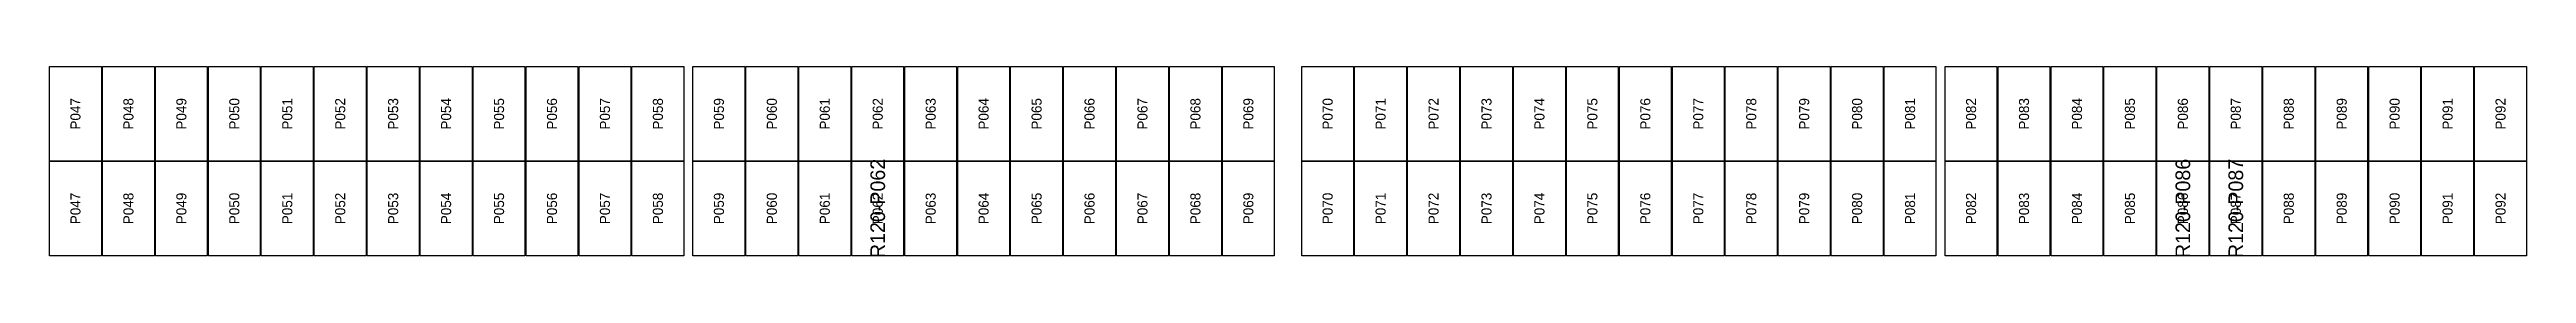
# Model space of a CAD drawing. Extents: x 296295 to 296770, y 651564 to 652121.
# Drawn here: x 296608.2 to 296662.4, y 651637.2 to 651641.4 of the extents above; entities that cross this region are included whole.
import ezdxf
from ezdxf.enums import TextEntityAlignment as Align

# ---------------------------------------------------------------- set-up
doc = ezdxf.new("R2010")
doc.units = 0

msp = doc.modelspace()

# ---------------------------------------------------------------- texts
at = {"layer": 'DEFECT_LABELS'}
for s, p in [('R120-P062', (296626.346, 651638.282)), ('R120-P086', (296654.89, 651638.282)), ('R120-P087', (296656.048, 651638.282))]:
    msp.add_text(s, height=0.32, rotation=90, dxfattribs=at).set_placement(p, align=Align.MIDDLE_CENTER)
at = {"layer": 'PANEL_POSITION'}
for s, p in [('P047', (296608.8, 651640.345)), ('P048', (296609.958, 651640.345)), ('P049', (296611.116, 651640.345)), ('P050', (296612.274, 651640.345)), ('P051', (296613.432, 651640.345)), ('P052', (296614.59, 651640.345)), ('P053', (296615.748, 651640.345)), ('P054', (296616.906, 651640.345)), ('P055', (296618.064, 651640.345)), ('P056', (296619.222, 651640.345)), ('P057', (296620.38, 651640.345)), ('P058', (296621.538, 651640.345)), ('P059', (296622.872, 651640.345)), ('P060', (296624.03, 651640.345)), ('P061', (296625.188, 651640.345)), ('P062', (296626.346, 651640.345)), ('P063', (296627.504, 651640.345)), ('P064', (296628.662, 651640.345)), ('P065', (296629.82, 651640.345)), ('P066', (296630.978, 651640.345)), ('P067', (296632.136, 651640.345)), ('P068', (296633.294, 651640.345)), ('P069', (296634.452, 651640.345)), ('P070', (296636.186, 651640.345)), ('P071', (296637.344, 651640.345)), ('P072', (296638.502, 651640.345)), ('P073', (296639.66, 651640.345)), ('P074', (296640.818, 651640.345)), ('P075', (296641.976, 651640.345)), ('P076', (296643.134, 651640.345)), ('P077', (296644.292, 651640.345)), ('P078', (296645.45, 651640.345)), ('P079', (296646.608, 651640.345)), ('P080', (296647.766, 651640.345)), ('P081', (296648.924, 651640.345)), ('P082', (296650.258, 651640.345)), ('P083', (296651.416, 651640.345)), ('P084', (296652.574, 651640.345)), ('P085', (296653.732, 651640.345)), ('P086', (296654.89, 651640.345)), ('P087', (296656.048, 651640.345)), ('P088', (296657.206, 651640.345)), ('P089', (296658.364, 651640.345)), ('P090', (296659.522, 651640.345)), ('P091', (296660.68, 651640.345)), ('P092', (296661.838, 651640.345)), ('P047', (296608.8, 651638.282)), ('P048', (296609.958, 651638.282)), ('P049', (296611.116, 651638.282)), ('P050', (296612.274, 651638.282)), ('P051', (296613.432, 651638.282)), ('P052', (296614.59, 651638.282)), ('P053', (296615.748, 651638.282)), ('P054', (296616.906, 651638.282)), ('P055', (296618.064, 651638.282)), ('P056', (296619.222, 651638.282)), ('P057', (296620.38, 651638.282)), ('P058', (296621.538, 651638.282)), ('P059', (296622.872, 651638.282)), ('P060', (296624.03, 651638.282)), ('P061', (296625.188, 651638.282)), ('P062', (296626.346, 651638.282)), ('P063', (296627.504, 651638.282)), ('P064', (296628.662, 651638.282)), ('P065', (296629.82, 651638.282)), ('P066', (296630.978, 651638.282)), ('P067', (296632.136, 651638.282)), ('P068', (296633.294, 651638.282)), ('P069', (296634.452, 651638.282)), ('P070', (296636.186, 651638.282)), ('P071', (296637.344, 651638.282)), ('P072', (296638.502, 651638.282)), ('P073', (296639.66, 651638.282)), ('P074', (296640.818, 651638.282)), ('P075', (296641.976, 651638.282)), ('P076', (296643.134, 651638.282)), ('P077', (296644.292, 651638.282)), ('P078', (296645.45, 651638.282)), ('P079', (296646.608, 651638.282)), ('P080', (296647.766, 651638.282)), ('P081', (296648.924, 651638.282)), ('P082', (296650.258, 651638.282)), ('P083', (296651.416, 651638.282)), ('P084', (296652.574, 651638.282)), ('P085', (296653.732, 651638.282)), ('P086', (296654.89, 651638.282)), ('P087', (296656.048, 651638.282)), ('P088', (296657.206, 651638.282)), ('P089', (296658.364, 651638.282)), ('P090', (296659.522, 651638.282)), ('P091', (296660.68, 651638.282)), ('P092', (296661.838, 651638.282))]:
    msp.add_text(s, height=0.22, rotation=90, dxfattribs=at).set_placement(p, align=Align.MIDDLE_CENTER)

# ---------------------------------------------------------------- linework, layer by layer
at = {"layer": 'DEFECTIVE_PANELS'}
for points in [[(296625.779, 651639.314), (296626.913, 651639.314), (296626.913, 651637.251), (296625.779, 651637.251)], [(296654.323, 651639.314), (296655.457, 651639.314), (296655.457, 651637.251), (296654.323, 651637.251)], [(296655.481, 651639.314), (296656.615, 651639.314), (296656.615, 651637.251), (296655.481, 651637.251)]]:
    msp.add_lwpolyline(points, close=True, dxfattribs=at)
at = {"layer": 'PANELS_MASTER'}
for points in [[(296608.233, 651641.377), (296609.367, 651641.377), (296609.367, 651639.314), (296608.233, 651639.314)], [(296609.391, 651641.377), (296610.525, 651641.377), (296610.525, 651639.314), (296609.391, 651639.314)], [(296610.549, 651641.377), (296611.683, 651641.377), (296611.683, 651639.314), (296610.549, 651639.314)], [(296611.707, 651641.377), (296612.841, 651641.377), (296612.841, 651639.314), (296611.707, 651639.314)], [(296612.865, 651641.377), (296613.999, 651641.377), (296613.999, 651639.314), (296612.865, 651639.314)], [(296614.023, 651641.377), (296615.157, 651641.377), (296615.157, 651639.314), (296614.023, 651639.314)], [(296615.181, 651641.377), (296616.315, 651641.377), (296616.315, 651639.314), (296615.181, 651639.314)], [(296616.339, 651641.377), (296617.473, 651641.377), (296617.473, 651639.314), (296616.339, 651639.314)], [(296617.497, 651641.377), (296618.631, 651641.377), (296618.631, 651639.314), (296617.497, 651639.314)], [(296618.655, 651641.377), (296619.789, 651641.377), (296619.789, 651639.314), (296618.655, 651639.314)], [(296619.813, 651641.377), (296620.947, 651641.377), (296620.947, 651639.314), (296619.813, 651639.314)], [(296620.971, 651641.377), (296622.105, 651641.377), (296622.105, 651639.314), (296620.971, 651639.314)], [(296622.305, 651641.377), (296623.439, 651641.377), (296623.439, 651639.314), (296622.305, 651639.314)], [(296623.463, 651641.377), (296624.597, 651641.377), (296624.597, 651639.314), (296623.463, 651639.314)], [(296624.621, 651641.377), (296625.755, 651641.377), (296625.755, 651639.314), (296624.621, 651639.314)], [(296625.779, 651641.377), (296626.913, 651641.377), (296626.913, 651639.314), (296625.779, 651639.314)], [(296626.937, 651641.377), (296628.071, 651641.377), (296628.071, 651639.314), (296626.937, 651639.314)], [(296628.095, 651641.377), (296629.229, 651641.377), (296629.229, 651639.314), (296628.095, 651639.314)], [(296629.253, 651641.377), (296630.387, 651641.377), (296630.387, 651639.314), (296629.253, 651639.314)], [(296630.411, 651641.377), (296631.545, 651641.377), (296631.545, 651639.314), (296630.411, 651639.314)], [(296631.569, 651641.377), (296632.703, 651641.377), (296632.703, 651639.314), (296631.569, 651639.314)], [(296632.727, 651641.377), (296633.861, 651641.377), (296633.861, 651639.314), (296632.727, 651639.314)], [(296633.885, 651641.377), (296635.019, 651641.377), (296635.019, 651639.314), (296633.885, 651639.314)], [(296635.619, 651641.377), (296636.753, 651641.377), (296636.753, 651639.314), (296635.619, 651639.314)], [(296636.777, 651641.377), (296637.911, 651641.377), (296637.911, 651639.314), (296636.777, 651639.314)], [(296637.935, 651641.377), (296639.069, 651641.377), (296639.069, 651639.314), (296637.935, 651639.314)], [(296639.093, 651641.377), (296640.227, 651641.377), (296640.227, 651639.314), (296639.093, 651639.314)], [(296640.251, 651641.377), (296641.385, 651641.377), (296641.385, 651639.314), (296640.251, 651639.314)], [(296641.409, 651641.377), (296642.543, 651641.377), (296642.543, 651639.314), (296641.409, 651639.314)], [(296642.567, 651641.377), (296643.701, 651641.377), (296643.701, 651639.314), (296642.567, 651639.314)], [(296643.725, 651641.377), (296644.859, 651641.377), (296644.859, 651639.314), (296643.725, 651639.314)], [(296644.883, 651641.377), (296646.017, 651641.377), (296646.017, 651639.314), (296644.883, 651639.314)], [(296646.041, 651641.377), (296647.175, 651641.377), (296647.175, 651639.314), (296646.041, 651639.314)], [(296647.199, 651641.377), (296648.333, 651641.377), (296648.333, 651639.314), (296647.199, 651639.314)], [(296648.357, 651641.377), (296649.491, 651641.377), (296649.491, 651639.314), (296648.357, 651639.314)], [(296649.691, 651641.377), (296650.825, 651641.377), (296650.825, 651639.314), (296649.691, 651639.314)], [(296650.849, 651641.377), (296651.983, 651641.377), (296651.983, 651639.314), (296650.849, 651639.314)], [(296652.007, 651641.377), (296653.141, 651641.377), (296653.141, 651639.314), (296652.007, 651639.314)], [(296653.165, 651641.377), (296654.299, 651641.377), (296654.299, 651639.314), (296653.165, 651639.314)], [(296654.323, 651641.377), (296655.457, 651641.377), (296655.457, 651639.314), (296654.323, 651639.314)], [(296655.481, 651641.377), (296656.615, 651641.377), (296656.615, 651639.314), (296655.481, 651639.314)], [(296656.639, 651641.377), (296657.773, 651641.377), (296657.773, 651639.314), (296656.639, 651639.314)], [(296657.797, 651641.377), (296658.931, 651641.377), (296658.931, 651639.314), (296657.797, 651639.314)], [(296658.955, 651641.377), (296660.089, 651641.377), (296660.089, 651639.314), (296658.955, 651639.314)], [(296660.113, 651641.377), (296661.247, 651641.377), (296661.247, 651639.314), (296660.113, 651639.314)], [(296661.271, 651641.377), (296662.405, 651641.377), (296662.405, 651639.314), (296661.271, 651639.314)], [(296608.233, 651639.314), (296609.367, 651639.314), (296609.367, 651637.251), (296608.233, 651637.251)], [(296609.391, 651639.314), (296610.525, 651639.314), (296610.525, 651637.251), (296609.391, 651637.251)], [(296610.549, 651639.314), (296611.683, 651639.314), (296611.683, 651637.251), (296610.549, 651637.251)], [(296611.707, 651639.314), (296612.841, 651639.314), (296612.841, 651637.251), (296611.707, 651637.251)], [(296612.865, 651639.314), (296613.999, 651639.314), (296613.999, 651637.251), (296612.865, 651637.251)], [(296614.023, 651639.314), (296615.157, 651639.314), (296615.157, 651637.251), (296614.023, 651637.251)], [(296615.181, 651639.314), (296616.315, 651639.314), (296616.315, 651637.251), (296615.181, 651637.251)], [(296616.339, 651639.314), (296617.473, 651639.314), (296617.473, 651637.251), (296616.339, 651637.251)], [(296617.497, 651639.314), (296618.631, 651639.314), (296618.631, 651637.251), (296617.497, 651637.251)], [(296618.655, 651639.314), (296619.789, 651639.314), (296619.789, 651637.251), (296618.655, 651637.251)], [(296619.813, 651639.314), (296620.947, 651639.314), (296620.947, 651637.251), (296619.813, 651637.251)], [(296620.971, 651639.314), (296622.105, 651639.314), (296622.105, 651637.251), (296620.971, 651637.251)], [(296622.305, 651639.314), (296623.439, 651639.314), (296623.439, 651637.251), (296622.305, 651637.251)], [(296623.463, 651639.314), (296624.597, 651639.314), (296624.597, 651637.251), (296623.463, 651637.251)], [(296624.621, 651639.314), (296625.755, 651639.314), (296625.755, 651637.251), (296624.621, 651637.251)], [(296626.937, 651639.314), (296628.071, 651639.314), (296628.071, 651637.251), (296626.937, 651637.251)], [(296628.095, 651639.314), (296629.229, 651639.314), (296629.229, 651637.251), (296628.095, 651637.251)], [(296629.253, 651639.314), (296630.387, 651639.314), (296630.387, 651637.251), (296629.253, 651637.251)], [(296630.411, 651639.314), (296631.545, 651639.314), (296631.545, 651637.251), (296630.411, 651637.251)], [(296631.569, 651639.314), (296632.703, 651639.314), (296632.703, 651637.251), (296631.569, 651637.251)], [(296632.727, 651639.314), (296633.861, 651639.314), (296633.861, 651637.251), (296632.727, 651637.251)], [(296633.885, 651639.314), (296635.019, 651639.314), (296635.019, 651637.251), (296633.885, 651637.251)], [(296635.619, 651639.314), (296636.753, 651639.314), (296636.753, 651637.251), (296635.619, 651637.251)], [(296636.777, 651639.314), (296637.911, 651639.314), (296637.911, 651637.251), (296636.777, 651637.251)], [(296637.935, 651639.314), (296639.069, 651639.314), (296639.069, 651637.251), (296637.935, 651637.251)], [(296639.093, 651639.314), (296640.227, 651639.314), (296640.227, 651637.251), (296639.093, 651637.251)], [(296640.251, 651639.314), (296641.385, 651639.314), (296641.385, 651637.251), (296640.251, 651637.251)], [(296641.409, 651639.314), (296642.543, 651639.314), (296642.543, 651637.251), (296641.409, 651637.251)], [(296642.567, 651639.314), (296643.701, 651639.314), (296643.701, 651637.251), (296642.567, 651637.251)], [(296643.725, 651639.314), (296644.859, 651639.314), (296644.859, 651637.251), (296643.725, 651637.251)], [(296644.883, 651639.314), (296646.017, 651639.314), (296646.017, 651637.251), (296644.883, 651637.251)], [(296646.041, 651639.314), (296647.175, 651639.314), (296647.175, 651637.251), (296646.041, 651637.251)], [(296647.199, 651639.314), (296648.333, 651639.314), (296648.333, 651637.251), (296647.199, 651637.251)], [(296648.357, 651639.314), (296649.491, 651639.314), (296649.491, 651637.251), (296648.357, 651637.251)], [(296649.691, 651639.314), (296650.825, 651639.314), (296650.825, 651637.251), (296649.691, 651637.251)], [(296650.849, 651639.314), (296651.983, 651639.314), (296651.983, 651637.251), (296650.849, 651637.251)], [(296652.007, 651639.314), (296653.141, 651639.314), (296653.141, 651637.251), (296652.007, 651637.251)], [(296653.165, 651639.314), (296654.299, 651639.314), (296654.299, 651637.251), (296653.165, 651637.251)], [(296656.639, 651639.314), (296657.773, 651639.314), (296657.773, 651637.251), (296656.639, 651637.251)], [(296657.797, 651639.314), (296658.931, 651639.314), (296658.931, 651637.251), (296657.797, 651637.251)], [(296658.955, 651639.314), (296660.089, 651639.314), (296660.089, 651637.251), (296658.955, 651637.251)], [(296660.113, 651639.314), (296661.247, 651639.314), (296661.247, 651637.251), (296660.113, 651637.251)], [(296661.271, 651639.314), (296662.405, 651639.314), (296662.405, 651637.251), (296661.271, 651637.251)]]:
    msp.add_lwpolyline(points, close=True, dxfattribs=at)

msp.set_redraw_order([(e.dxf.handle, doc.entitydb.next_handle()) for e in msp.query("TEXT MTEXT ATTDEF DIMENSION ARC_DIMENSION")])  # texts and dimensions are drawn at this point

doc.saveas('drawing.dxf')
